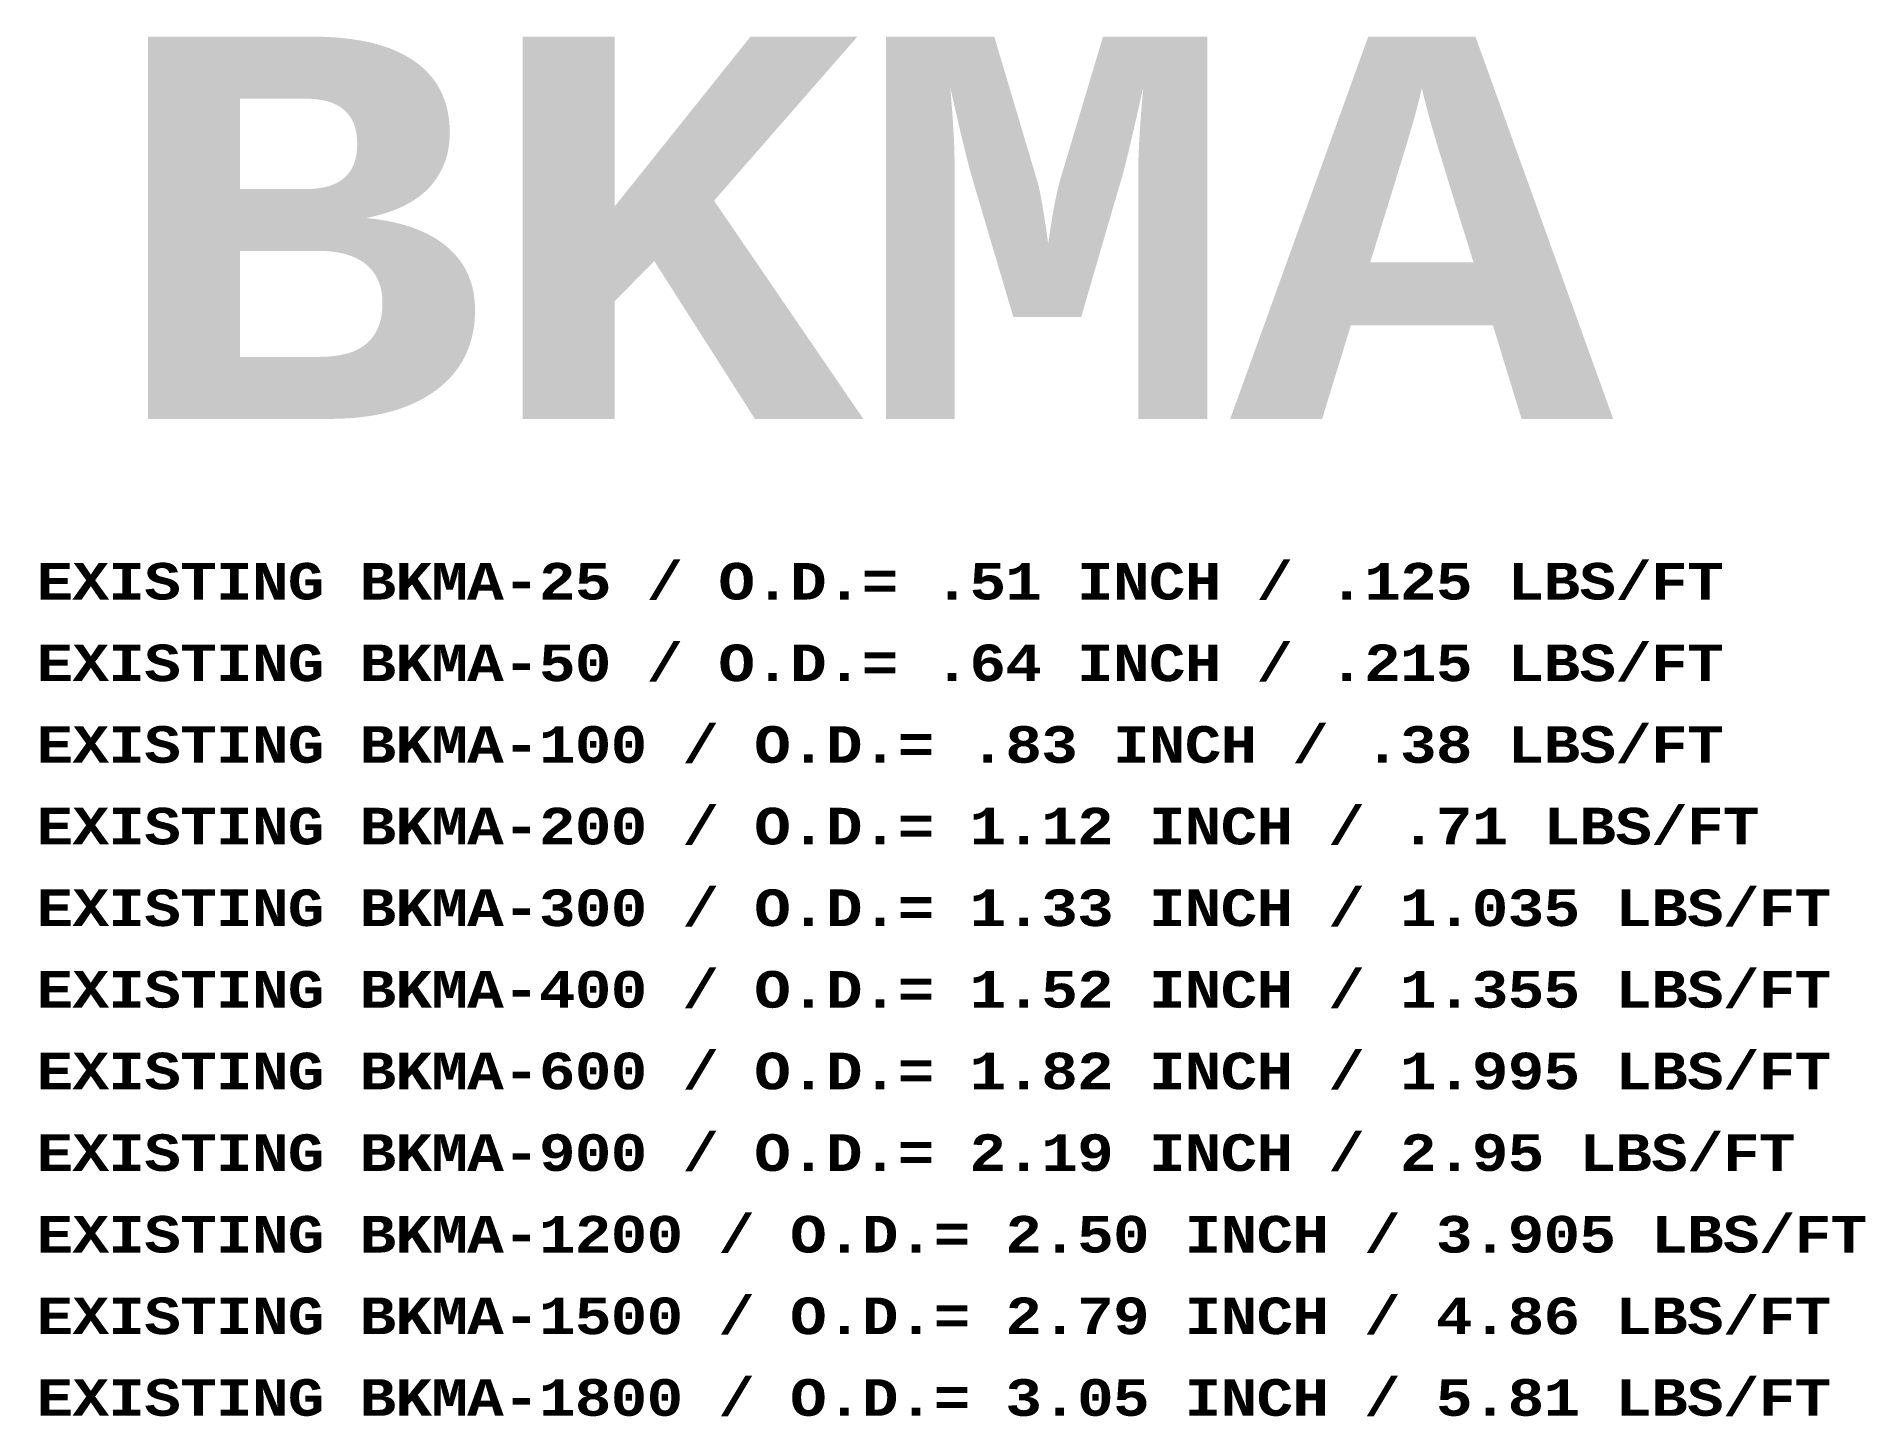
# Model space of a CAD drawing. Header units: feet. Extents: x -16154 to 3860, y -1534289809 to -1534279773.
# Drawn here: x -7131.4 to -6682.9, y -1534281668.3 to -1534281330.2 of the extents above; entities that cross this region are included whole.
import ezdxf

# ---------------------------------------------------------------- set-up
doc = ezdxf.new("R2010")
doc.units = ezdxf.units.FT
doc.header["$MEASUREMENT"] = 0
doc.layers.add('Level 6', color=7, linetype='Continuous', lineweight=0)
doc.styles.add('TelcoFixed', font='font000.shx', dxfattribs={"height": 9})

msp = doc.modelspace()

# ---------------------------------------------------------------- texts
at = {"layer": 'Level 6', "color": 150, "linetype": 'Continuous', "lineweight": 0, "attachment_point": 1, "line_spacing_factor": 0.9, "style": 'TelcoFixed', "bg_fill": 3, "box_fill_scale": 1, "bg_fill_color": 178, "bg_fill_transparency": 0}
for s, insert, char_height in [('\\fCourier New|b1|i0|c00|p54;\\T0.979;BKMA', (-7114.5, -1534281330.2), 93.6698), ('\\fCourier New|b1|i0|c00|p54;\\T0.979;EXISTING BKMA-25 / O.D.= .51 INCH / .125 LBS/FT', (-7131.38, -1534281459.16), 8.964), ('\\fCourier New|b1|i0|c00|p54;\\T0.979;EXISTING BKMA-50 / O.D.= .64 INCH / .215 LBS/FT', (-7131.38, -1534281479.16), 8.964), ('\\fCourier New|b1|i0|c00|p54;\\T0.979;EXISTING BKMA-100 / O.D.= .83 INCH / .38 LBS/FT', (-7131.38, -1534281499.16), 8.964), ('\\fCourier New|b1|i0|c00|p54;\\T0.979;EXISTING BKMA-200 / O.D.= 1.12 INCH / .71 LBS/FT', (-7131.38, -1534281519.16), 8.964), ('\\fCourier New|b1|i0|c00|p54;\\T0.979;EXISTING BKMA-300 / O.D.= 1.33 INCH / 1.035 LBS/FT', (-7131.38, -1534281539.16), 8.964), ('\\fCourier New|b1|i0|c00|p54;\\T0.979;EXISTING BKMA-400 / O.D.= 1.52 INCH / 1.355 LBS/FT', (-7131.38, -1534281559.16), 8.964), ('\\fCourier New|b1|i0|c00|p54;\\T0.979;EXISTING BKMA-600 / O.D.= 1.82 INCH / 1.995 LBS/FT', (-7131.38, -1534281579.16), 8.964), ('\\fCourier New|b1|i0|c00|p54;\\T0.979;EXISTING BKMA-900 / O.D.= 2.19 INCH / 2.95 LBS/FT', (-7131.38, -1534281599.16), 8.964), ('\\fCourier New|b1|i0|c00|p54;\\T0.979;EXISTING BKMA-1200 / O.D.= 2.50 INCH / 3.905 LBS/FT', (-7131.38, -1534281619.16), 8.964), ('\\fCourier New|b1|i0|c00|p54;\\T0.979;EXISTING BKMA-1500 / O.D.= 2.79 INCH / 4.86 LBS/FT', (-7131.38, -1534281639.16), 8.964), ('\\fCourier New|b1|i0|c00|p54;\\T0.979;EXISTING BKMA-1800 / O.D.= 3.05 INCH / 5.81 LBS/FT', (-7131.38, -1534281659.16), 8.964)]:
    msp.add_mtext(s, dxfattribs=dict(at, insert=insert, char_height=char_height))

doc.saveas('drawing.dxf')
